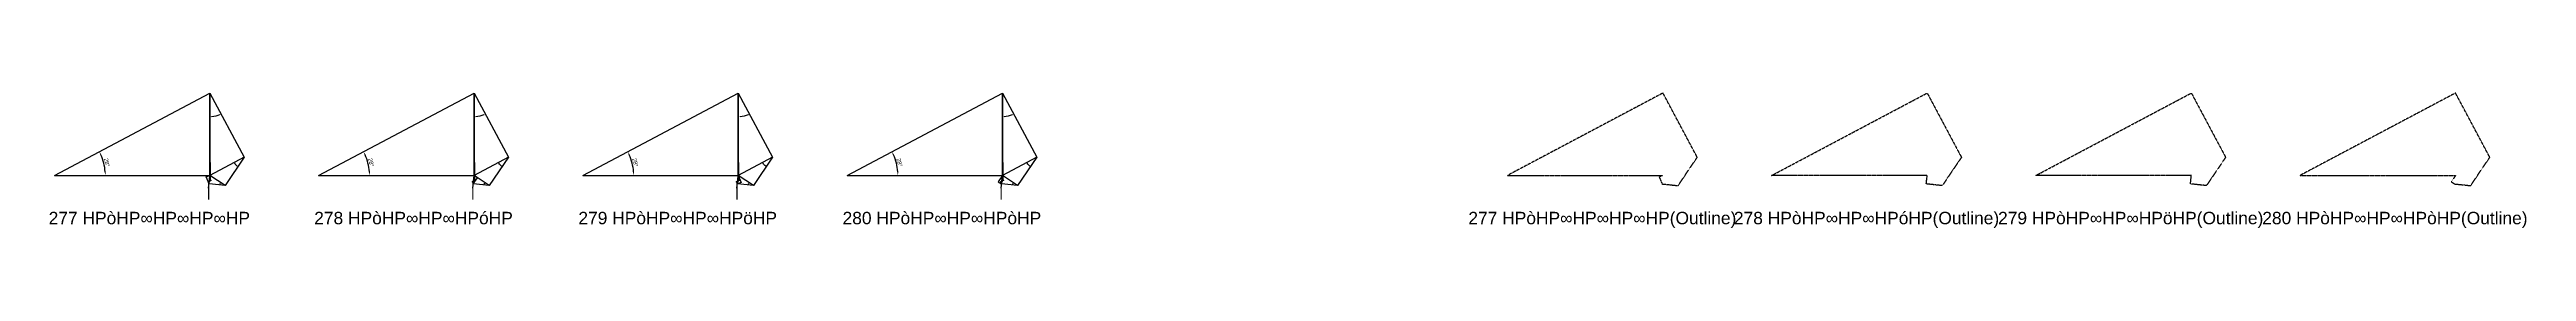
# Model space of a CAD drawing. Header units: millimetres. Extents: x 130683 to 598801, y -2841579 to 24518.
# Drawn here: x 206883 to 445803, y -2383923 to -2370868 of the extents above; entities that cross this region are included whole.
import ezdxf
from ezdxf.enums import TextEntityAlignment as Align

# ---------------------------------------------------------------- set-up
doc = ezdxf.new("R2010")
doc.units = ezdxf.units.MM
doc.header["$PDMODE"] = 35
doc.linetypes.add('DASHED', pattern=[19.05, 12.7, -6.35])
for name, color, linetype in [('BASE', 170, 'Continuous'), ('HYPOTENUSE', 20, 'Continuous'), ('PERPENDICULAR', 90, 'Continuous')]:
    doc.layers.add(name, color=color, linetype=linetype)
doc.styles.add('Arial', font='arial.ttf')
doc.dimstyles.new('ISO-25', dxfattribs={"dimtxt": 250, "dimasz": 100, "dimexe": 1.25, "dimexo": 0.625, "dimgap": 100, "dimtad": 1, "dimdec": 0, "dimtxsty": 'Arial', "dimcen": 2.5, "dimadec": 0, "dimazin": 0, "dimtfac": 1, "dimtdec": 0, "dimtmove": 0, "dimatfit": 3, "dimfxl": 1, "dimarcsym": 0})

# ---------------------------------------------------------------- blocks, each defined once
blk = doc.blocks.new('*D2')
at = {"color": 0, "lineweight": -2, "ltscale": 100, "transparency": 16777216}
blk.add_arc((0, 0), 4906, 4.08845, 23.91155, dxfattribs=at)
at = {"color": 0, "ltscale": 100, "transparency": 16777216}
for points in [[(4432, 1963), (4537, 2014), (4332, 2303)], [(4952, 352), (4835, 348), (4906, 0)]]:
    blk.add_solid(points, dxfattribs=at)
at = {"layer": 'Defpoints', "color": 0, "ltscale": 100, "transparency": 16777216}
for p in [(15000, 7976), (0, 0), (0, 0), (4841, 796), (15000, 0)]:
    blk.add_point(p, dxfattribs=at)
at = {"color": 0, "ltscale": 100, "transparency": 16777216, "insert": (5055, 1260), "char_height": 400, "attachment_point": 5, "rotation": 284, "style": 'Arial'}
blk.add_mtext('28°', dxfattribs=at)
blk = doc.blocks.new('GTN')
at = {"layer": 'BASE'}
blk.add_line((0, 0), (15000, 0), dxfattribs=at)
at = {"layer": 'HYPOTENUSE'}
blk.add_line((0, 0), (15000, 7975.6), dxfattribs=at)
at = {"layer": 'PERPENDICULAR'}
blk.add_line((15000, 0), (15000, 7975.6), dxfattribs=at)
at = {"color": 4, "ltscale": 100}
dim = blk.add_angular_dim_2l(base=(4841, 795.6), line1=((0, 0), (15000, 0)), line2=((0, 0), (15000, 7975.6)), dimstyle='ISO-25', override={"dimtxt": 400, "dimasz": 350, "dimgap": 100}, dxfattribs=at)
dim.commit()
dim.dimension.update_dxf_attribs({"geometry": '*D2', "text_midpoint": (5055.4, 1260.5)})

msp = doc.modelspace()

# ---------------------------------------------------------------- linework, layer by layer
at = {"linetype": 'DASHED', "ltscale": 70}
for p, q in [((222227, -2380075), (222399, -2378433)), ((247710, -2380075), (247882, -2378433)), ((273192, -2380075), (273365, -2378433)), ((298675, -2380075), (298848, -2378433))]:
    msp.add_line(p, q, dxfattribs=at)
at = {"linetype": 'DASHED'}
for points in [[(365818, -2377086), (362512, -2370868), (347512, -2378843), (362512, -2378843), (362153, -2378989), (362425, -2379664), (363969, -2379826)], [(387995, -2378843), (372995, -2378843), (387995, -2370868), (391301, -2377086), (389452, -2379826), (387908, -2379664)], [(413477, -2378843), (398477, -2378843), (413477, -2370868), (416783, -2377086), (414935, -2379826), (413391, -2379664)], [(442266, -2377086), (438960, -2370868), (423960, -2378843), (438960, -2378843), (438553, -2379448), (438874, -2379664), (440418, -2379826)]]:
    msp.add_lwpolyline(points, close=True, dxfattribs=at)

# ---------------------------------------------------------------- block references
for p in [(207356, -2378843), (232839, -2378843), (258322, -2378843), (283805, -2378843)]:
    msp.add_blockref('GTN', p, dxfattribs=at)
at = {"linetype": 'DASHED', "ltscale": 100}
for p, xscale, yscale, zscale, rotation in [((222356, -2370868), -0.469471562785891, 0.469471562785891, 0.469471562785891, 118), ((247839, -2370868), -0.469471562785891, 0.469471562785891, 0.469471562785891, 118), ((273322, -2370868), -0.469471562785891, 0.469471562785891, 0.469471562785891, 118), ((298805, -2370868), -0.469471562785891, 0.469471562785891, 0.469471562785891, 118), ((225662, -2377086), -0.220403548264628, 0.220403548264628, 0.220403548264628, 55.99999999999988), ((251145, -2377086), -0.220403548264628, 0.220403548264628, 0.220403548264628, 55.99999999999988), ((276628, -2377086), -0.220403548264628, 0.220403548264628, 0.220403548264628, 55.99999999999988), ((302111, -2377086), -0.220403548264628, 0.220403548264628, 0.220403548264628, 55.99999999999988), ((222270, -2379664), -0.048577724087624, 0.048577724087624, 0.048577724087624, 291.9999999999992), ((223814, -2379826), -0.103473198247348, 0.103473198247348, 0.103473198247348, 354.0000000000004), ((247753, -2379664), 0.048577724087624, 0.048577724087624, 0.048577724087624, 55.99999999999916), ((249296, -2379826), -0.103473198247348, 0.103473198247348, 0.103473198247348, 354.0000000000004), ((273322, -2378843), -0.048577724087624, 0.048577724087624, 0.048577724087624, 111.9999999999971), ((274779, -2379826), -0.103473198247348, 0.103473198247348, 0.103473198247348, 354.0000000000004), ((298805, -2378843), 0.048577724087624, 0.048577724087624, 0.048577724087624, 235.9999999999972), ((300262, -2379826), -0.103473198247348, 0.103473198247348, 0.103473198247348, 354.0000000000004)]:
    msp.add_blockref('GTN', p, dxfattribs=dict(at, xscale=xscale, yscale=yscale, zscale=zscale, rotation=rotation))

# ---------------------------------------------------------------- texts
at = {"linetype": 'DASHED', "ltscale": 100, "style": 'Arial'}
for s, p in [('⌡', (222399, -2378433)), ('⌠', (222227, -2380075)), ('⌡', (247882, -2378433)), ('⌠', (247710, -2380075)), ('⌡', (273365, -2378433)), ('⌠', (273192, -2380075)), ('⌡', (298848, -2378433)), ('⌠', (298675, -2380075)), ('277 HPòHP∞HP∞HP∞HP', (216509, -2382962)), ('278 HPòHP∞HP∞HPóHP', (241992, -2382962)), ('279 HPòHP∞HP∞HPöHP', (267475, -2382962)), ('280 HPòHP∞HP∞HPòHP', (292958, -2382962)), ('277 HPòHP∞HP∞HP∞HP(Outline)', (356665, -2382962)), ('278 HPòHP∞HP∞HPóHP(Outline)', (382148, -2382962)), ('279 HPòHP∞HP∞HPöHP(Outline)', (407630, -2382962)), ('280 HPòHP∞HP∞HPòHP(Outline)', (433113, -2382962))]:
    msp.add_text(s, height=1200, dxfattribs=at).set_placement(p, align=Align.MIDDLE_CENTER)

doc.saveas('drawing.dxf')
